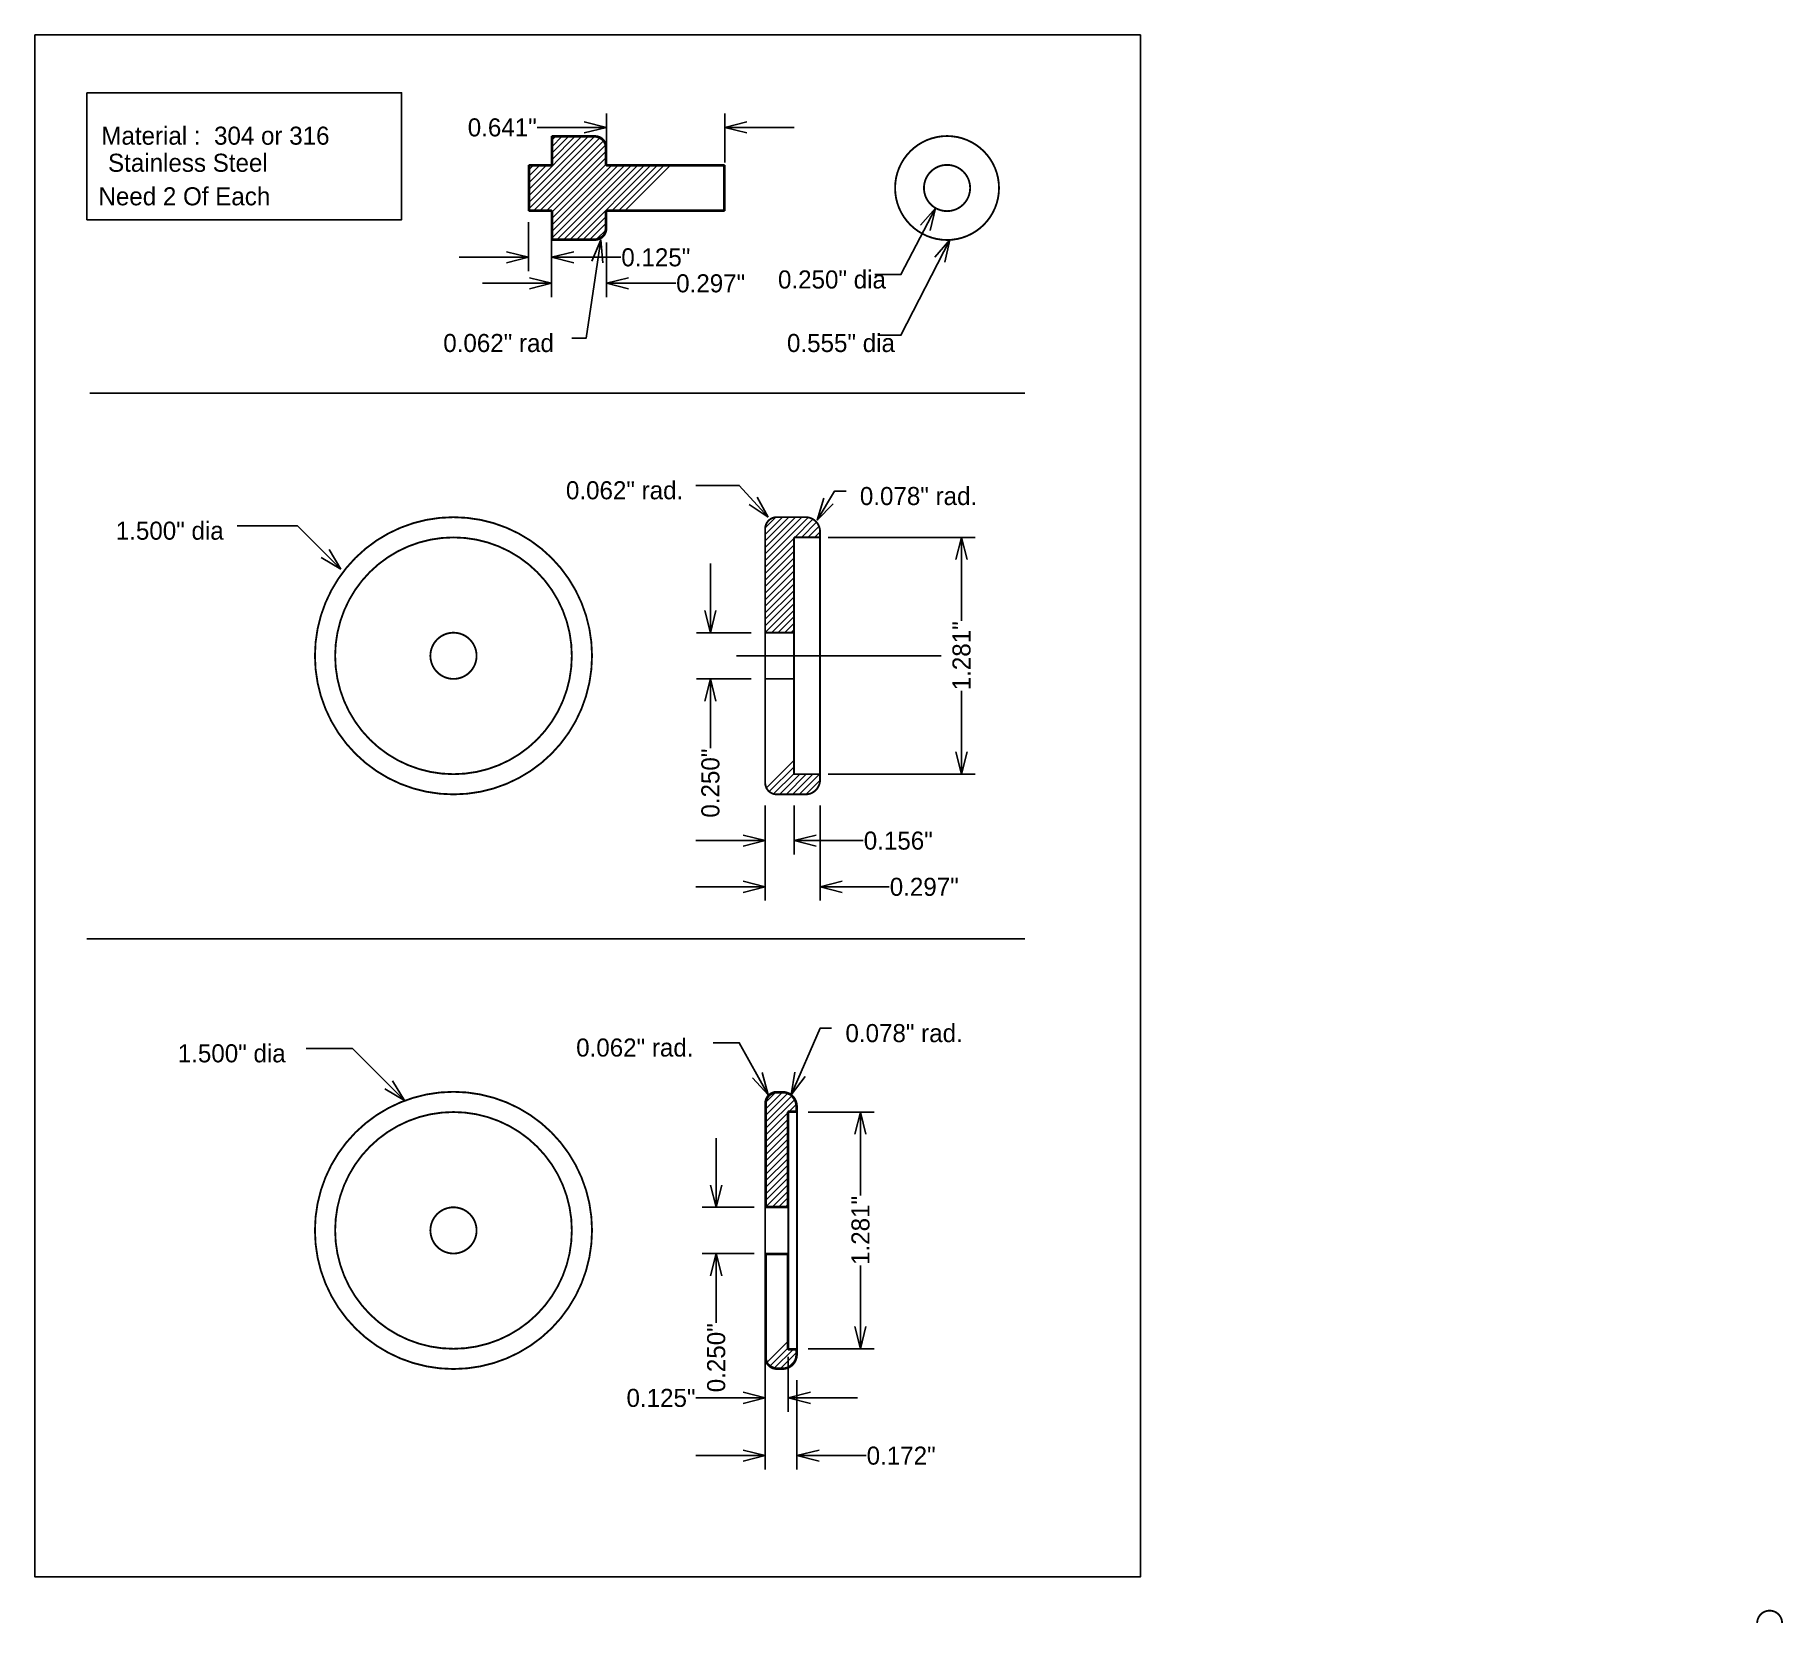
# Model space of a CAD drawing. Extents: x 6.1 to 72.1, y 39.6 to 86.4.
# Drawn here: x 34.17 to 43.64, y 76.78 to 85.38 of the extents above; entities that cross this region are included whole.
import ezdxf
from ezdxf.enums import TextEntityAlignment as Align

# ---------------------------------------------------------------- set-up
doc = ezdxf.new("R2010")
doc.units = 0
doc.layers.add('LAYER01', color=7, linetype='CONTINUOUS')

msp = doc.modelspace()

# ---------------------------------------------------------------- texts
at = {"layer": 'LAYER01', "color": 0}
for s, p in [('0.641"', (36.7015, 84.875)), ('0.125"', (37.5329, 84.1719)), ('0.297"', (37.8298, 84.0312)), ('0.156"', (38.8454, 81.0156)), ('0.297"', (38.986, 80.7656)), ('0.125"', (37.5609, 78)), ('0.172"', (38.861, 77.6875))]:
    msp.add_text(s, height=0.09775, dxfattribs=at).set_placement(p, align=Align.MIDDLE_CENTER)
for s, height, p in [('Material :  304 or 316', 0.097749, (34.5312, 84.879)), (' Stainless Steel', 0.097749, (34.5312, 84.7324)), ('Need 2 Of Each', 0.097749, (34.5156, 84.5509)), ('0.250" dia', 0.09775, (38.1943, 84.1009)), ('0.062" rad', 0.09775, (36.3823, 83.7571)), ('0.555" dia', 0.09775, (38.243, 83.7571)), ('0.062" rad.', 0.097749, (37.0463, 82.9602)), ('0.078" rad.', 0.097749, (38.6375, 82.929)), ('1.500" dia', 0.09775, (34.6094, 82.7415)), ('0.078" rad.', 0.097749, (38.5594, 80.0227)), ('1.500" dia', 0.09775, (34.945, 79.9134)), ('0.062" rad.', 0.097749, (37.1017, 79.9446))]:
    msp.add_text(s, height=height, dxfattribs=at).set_placement(p, align=Align.TOP_LEFT)
for s, p in [('1.281"', (39.1875, 82.0156)), ('0.250"', (37.8281, 81.3265)), ('1.281"', (38.6406, 78.9062)), ('0.250"', (37.8594, 78.2171))]:
    msp.add_text(s, height=0.09775, rotation=90, dxfattribs=at).set_placement(p, align=Align.MIDDLE_CENTER)

# ---------------------------------------------------------------- blocks, each defined once
blk = doc.blocks.new('OPENARROW')
at = {"layer": 'LAYER01', "color": 0, "linetype": 'CONTINUOUS'}
for q in [(2, 0.5), (2, -0.5)]:
    blk.add_line((0, 0), q, dxfattribs=at)

# ---------------------------------------------------------------- linework, layer by layer
at = {"layer": 'LAYER01', "color": 0, "linetype": 'CONTINUOUS'}
for p, q in [((37.2656, 84.685), (37.2656, 84.95)), ((37.9062, 84.685), (37.9062, 84.95)), ((36.8488, 84.4724), (37.1995, 84.8231)), ((36.8488, 84.5077), (37.1641, 84.8231)), ((36.8488, 84.5431), (37.1288, 84.8231)), ((36.8488, 84.437), (37.2288, 84.8171)), ((36.8739, 84.4269), (37.2483, 84.8012)), ((37.2656, 84.875), (36.8906, 84.875)), ((36.9738, 84.7035), (37.0934, 84.8231)), ((36.9738, 84.7388), (37.0581, 84.8231)), ((36.9738, 84.7742), (37.0227, 84.8231)), ((36.9738, 84.8095), (36.9874, 84.8231)), ((37.9062, 84.875), (38.2812, 84.875)), ((36.9093, 84.4269), (37.2595, 84.7771)), ((36.9447, 84.4269), (37.2606, 84.7428)), ((36.9738, 84.4206), (37.2606, 84.7075)), ((36.8488, 84.5785), (36.9372, 84.6669)), ((36.8488, 84.6138), (36.9018, 84.6669)), ((36.8488, 84.6492), (36.8665, 84.6669)), ((36.9738, 84.3853), (37.2606, 84.6721)), ((36.9738, 84.2792), (37.3614, 84.6669)), ((36.9738, 84.3145), (37.3261, 84.6669)), ((36.9738, 84.3499), (37.2907, 84.6669)), ((37.0005, 84.2706), (37.3968, 84.6669)), ((37.0359, 84.2706), (37.4321, 84.6669)), ((37.0712, 84.2706), (37.4675, 84.6669)), ((37.1066, 84.2706), (37.5029, 84.6669)), ((37.2982, 84.4269), (37.5382, 84.6669)), ((37.3336, 84.4269), (37.5736, 84.6669)), ((37.3689, 84.4269), (37.6089, 84.6669)), ((36.8438, 84.3619), (36.8438, 84.0969)), ((36.9688, 84.3619), (36.9688, 84.0969)), ((37.142, 84.2706), (37.2606, 84.3893)), ((37.1773, 84.2706), (37.2606, 84.3539)), ((37.2136, 84.2716), (37.2597, 84.3176)), ((36.9688, 84.2525), (36.9688, 83.9562)), ((37.2656, 84.2525), (37.2656, 83.9562)), ((36.8438, 84.1719), (36.4688, 84.1719)), ((36.9688, 84.1719), (37.3438, 84.1719)), ((36.9688, 84.0312), (36.5938, 84.0312)), ((37.2656, 84.0312), (37.6406, 84.0312)), ((34.4688, 83.4375), (39.5312, 83.4375)), ((38.125, 82.5667), (38.324, 82.7656)), ((38.125, 82.602), (38.2886, 82.7656)), ((38.125, 82.6374), (38.2533, 82.7656)), ((38.125, 82.6727), (38.2179, 82.7656)), ((38.125, 82.5313), (38.358, 82.7643)), ((38.1252, 82.7083), (38.1823, 82.7654)), ((38.2853, 82.6562), (38.3837, 82.7546)), ((38.3207, 82.6562), (38.4029, 82.7385)), ((38.356, 82.6562), (38.4163, 82.7165)), ((38.125, 82.496), (38.2812, 82.6522)), ((38.125, 82.4606), (38.2812, 82.6168)), ((38.3914, 82.6562), (38.4219, 82.6868)), ((38.4663, 82.6562), (39.2625, 82.6562)), ((39.1875, 82.6562), (39.1875, 82.2048)), ((38.125, 82.4252), (38.2812, 82.5815)), ((38.125, 82.3899), (38.2812, 82.5461)), ((37.8281, 82.1406), (37.8281, 82.5156)), ((38.125, 82.3545), (38.2812, 82.5108)), ((38.125, 82.3192), (38.2812, 82.4754)), ((38.125, 82.2838), (38.2812, 82.4401)), ((38.125, 82.2485), (38.2812, 82.4047)), ((38.125, 82.2131), (38.2812, 82.3694)), ((38.125, 82.1778), (38.2812, 82.334)), ((38.125, 82.1424), (38.2812, 82.2986)), ((38.1586, 82.1406), (38.2812, 82.2633)), ((38.0494, 82.1406), (37.7531, 82.1406)), ((38.1939, 82.1406), (38.2812, 82.2279)), ((38.2293, 82.1406), (38.2812, 82.1926)), ((38.2646, 82.1406), (38.2812, 82.1572)), ((37.9688, 82.0156), (39.0781, 82.0156)), ((38.125, 82.0156), (38.125, 81.8906)), ((38.0494, 81.8906), (37.7531, 81.8906)), ((37.8281, 81.8906), (37.8281, 81.5156)), ((39.1875, 81.375), (39.1875, 81.8265)), ((38.1315, 81.3004), (38.2812, 81.4501)), ((38.147, 81.2805), (38.2812, 81.4148)), ((38.17, 81.2681), (38.2812, 81.3794)), ((38.2028, 81.2656), (38.3122, 81.375)), ((38.2382, 81.2656), (38.3476, 81.375)), ((38.2735, 81.2656), (38.3829, 81.375)), ((38.3089, 81.2656), (38.4183, 81.375)), ((38.3442, 81.2656), (38.4219, 81.3433)), ((38.4663, 81.375), (39.2625, 81.375)), ((38.125, 81.2056), (38.125, 80.6906)), ((38.125, 81.2056), (38.125, 80.9406)), ((38.2812, 81.2056), (38.2812, 80.9406)), ((38.4219, 81.2056), (38.4219, 80.6906)), ((38.125, 81.0156), (37.75, 81.0156)), ((38.2812, 81.0156), (38.6562, 81.0156)), ((38.125, 80.7656), (37.75, 80.7656)), ((38.4219, 80.7656), (38.7969, 80.7656)), ((34.4531, 80.4844), (39.5312, 80.4844)), ((38.13, 79.5665), (38.2148, 79.6513)), ((38.13, 79.5311), (38.2452, 79.6463)), ((38.13, 79.4957), (38.2672, 79.6329)), ((38.13, 79.4604), (38.2829, 79.6133)), ((38.1307, 79.6025), (38.1788, 79.6506)), ((38.2568, 79.5519), (38.2914, 79.5864)), ((38.13, 79.425), (38.245, 79.54)), ((38.13, 79.3897), (38.245, 79.5047)), ((38.3569, 79.5469), (38.7156, 79.5469)), ((38.6406, 79.5469), (38.6406, 79.0954)), ((37.8594, 79.0312), (37.8594, 79.4062)), ((38.13, 79.3543), (38.245, 79.4693)), ((38.13, 79.319), (38.245, 79.434)), ((38.13, 79.2836), (38.245, 79.3986)), ((38.13, 79.2483), (38.245, 79.3633)), ((38.13, 79.2129), (38.245, 79.3279)), ((38.13, 79.1775), (38.245, 79.2925)), ((38.13, 79.1422), (38.245, 79.2572)), ((38.13, 79.1068), (38.245, 79.2218)), ((38.13, 79.0715), (38.245, 79.1865)), ((38.1301, 79.0362), (38.245, 79.1511)), ((38.1655, 79.0362), (38.245, 79.1158)), ((38.065, 79.0312), (37.7844, 79.0312)), ((38.2008, 79.0362), (38.245, 79.0804)), ((38.2362, 79.0362), (38.245, 79.0451)), ((38.065, 78.7812), (37.7844, 78.7812)), ((37.8594, 78.7812), (37.8594, 78.4062)), ((38.6406, 78.2656), (38.6406, 78.7171)), ((38.1359, 78.1935), (38.245, 78.3026)), ((38.1516, 78.1738), (38.245, 78.2672)), ((38.1756, 78.1625), (38.2737, 78.2606)), ((38.3569, 78.2656), (38.7156, 78.2656)), ((38.125, 78.2212), (38.125, 77.925)), ((38.2097, 78.1612), (38.2919, 78.2434)), ((38.25, 78.2212), (38.25, 77.925)), ((38.2543, 78.1705), (38.2827, 78.1988)), ((38.125, 78.0962), (38.125, 77.6125)), ((38.2969, 78.0962), (38.2969, 77.6125)), ((38.125, 78), (37.75, 78)), ((38.25, 78), (38.625, 78)), ((38.125, 77.6875), (37.75, 77.6875)), ((38.2969, 77.6875), (38.6719, 77.6875))]:
    msp.add_line(p, q, dxfattribs=at)
for points in [[(34.1719, 85.375), (40.1562, 85.375), (40.1562, 77.0312), (34.1719, 77.0312)], [(34.4531, 85.0625), (36.1562, 85.0625), (36.1562, 84.375), (34.4531, 84.375)]]:
    msp.add_lwpolyline(points, close=True, dxfattribs=at)
for points in [[(37.9012, 84.6669), (37.2656, 84.6669), (37.2656, 84.6719), (37.2606, 84.6719), (37.2606, 84.7656, 0.414214), (37.2031, 84.8231), (36.9738, 84.8231), (36.9738, 84.6719), (36.9688, 84.6719), (36.9688, 84.6669), (36.8488, 84.6669), (36.8488, 84.4269), (36.9688, 84.4269), (36.9688, 84.4219), (36.9738, 84.4219), (36.9738, 84.2706), (37.2031, 84.2706, 0.414214), (37.2606, 84.3281), (37.2606, 84.4219), (37.2656, 84.4219), (37.2656, 84.4269), (37.9012, 84.4269)], [(38.2812, 82.6562), (38.4219, 82.6562), (38.4219, 82.6875, 0.414214), (38.3438, 82.7656), (38.1875, 82.7656, 0.414214), (38.125, 82.7031), (38.125, 82.1406), (38.2812, 82.1406)], [(38.2812, 81.8906), (38.125, 81.8906), (38.125, 81.3281, 0.414214), (38.1875, 81.2656), (38.3438, 81.2656, 0.414214), (38.4219, 81.3438), (38.4219, 81.375), (38.2812, 81.375)], [(38.245, 79.5469), (38.25, 79.5469), (38.25, 79.5519), (38.2919, 79.5519), (38.2919, 79.5781, 0.414214), (38.2188, 79.6513), (38.1875, 79.6513, 0.414214), (38.13, 79.5938), (38.13, 79.0362), (38.245, 79.0362)], [(38.245, 78.7763), (38.13, 78.7763), (38.13, 78.2188, 0.414214), (38.1875, 78.1612), (38.2188, 78.1612, 0.414214), (38.2919, 78.2344), (38.2919, 78.2606), (38.25, 78.2606), (38.25, 78.2656), (38.245, 78.2656)]]:
    msp.add_lwpolyline(points, format="xyb", close=True, dxfattribs=at)
at = {"layer": 'LAYER01', "color": 0, "linetype": 'CONTINUOUS', "const_width": 0.01}
for points in [[(36.9688, 84.8281), (36.9688, 84.6719)], [(37.2031, 84.8281), (36.9688, 84.8281)], [(37.2656, 84.6719), (37.2656, 84.7656)], [(36.8438, 84.6719), (36.8438, 84.4219)], [(36.9688, 84.6719), (36.8438, 84.6719)], [(37.9062, 84.6719), (37.2656, 84.6719)], [(37.9062, 84.4219), (37.9062, 84.6719)], [(36.8438, 84.4219), (36.9688, 84.4219)], [(36.9688, 84.2656), (36.9688, 84.4219)], [(37.2656, 84.3281), (37.2656, 84.4219)], [(37.2656, 84.4219), (37.9062, 84.4219)], [(36.9688, 84.2656), (37.2031, 84.2656)], [(38.125, 82.7031), (38.125, 81.3281)], [(38.1875, 82.7656), (38.3438, 82.7656)], [(38.2812, 82.6562), (38.2812, 81.375)], [(38.4219, 82.6562), (38.2812, 82.6562)], [(38.4219, 81.3438), (38.4219, 82.6875)], [(38.125, 82.1406), (38.2812, 82.1406)], [(38.125, 81.8906), (38.2812, 81.8906)], [(38.4219, 81.375), (38.2812, 81.375)], [(38.1875, 81.2656), (38.3438, 81.2656)], [(38.125, 79.5938), (38.125, 78.375)], [(38.125, 79.5938), (38.125, 78.2188)], [(38.1875, 79.6562), (38.2188, 79.6562)], [(38.2969, 79.5469), (38.25, 79.5469)], [(38.25, 79.5469), (38.25, 78.2656)], [(38.2969, 79.5781), (38.2969, 79.5469)], [(38.2969, 79.5469), (38.2969, 78.2344)], [(38.125, 79.0312), (38.25, 79.0312)], [(38.125, 78.7812), (38.25, 78.7812)], [(38.25, 78.2656), (38.2969, 78.2656)], [(38.1875, 78.1562), (38.2188, 78.1562)]]:
    msp.add_lwpolyline(points, dxfattribs=at)
for points in [[(37.2656, 84.7656, 0.414214), (37.2031, 84.8281, 0.414214)], [(39.3906, 84.5469, 1), (38.8281, 84.5469, 1), (39.3906, 84.5469, 1)], [(39.2344, 84.5469, 1), (38.9844, 84.5469, 1), (39.2344, 84.5469, 1)], [(37.2031, 84.2656, 0.414214), (37.2656, 84.3281, 0.414214)], [(37.1875, 82.0156, 1), (35.6875, 82.0156, 1), (37.1875, 82.0156, 1)], [(38.1875, 82.7656, 0.414214), (38.125, 82.7031, 0.414214)], [(38.4219, 82.6875, 0.414214), (38.3438, 82.7656, 0.414214)], [(37.0781, 82.0156, 1), (35.7969, 82.0156, 1), (37.0781, 82.0156, 1)], [(36.5625, 82.0156, 1), (36.3125, 82.0156, 1), (36.5625, 82.0156, 1)], [(38.125, 81.3281, 0.414214), (38.1875, 81.2656, 0.414214)], [(38.3438, 81.2656, 0.414214), (38.4219, 81.3438, 0.414214)], [(37.1875, 78.9062, 1), (35.6875, 78.9062, 1), (37.1875, 78.9062, 1)], [(38.1875, 79.6562, 0.414214), (38.125, 79.5938, 0.414214)], [(38.2969, 79.5781, 0.414214), (38.2188, 79.6562, 0.414214)], [(37.0781, 78.9062, 1), (35.7969, 78.9062, 1), (37.0781, 78.9062, 1)], [(36.5625, 78.9062, 1), (36.3125, 78.9062, 1), (36.5625, 78.9062, 1)], [(38.125, 78.2188, 0.414214), (38.1875, 78.1562, 0.414214)], [(38.2188, 78.1562, 0.414214), (38.2969, 78.2344, 0.414214)], [(43.63, 76.7812, 1), (43.495, 76.7812, 1)]]:
    msp.add_lwpolyline(points, format="xyb", dxfattribs=at)
at = {"layer": 'LAYER01', "color": 0, "linetype": 'CONTINUOUS'}
for points in [[(39.0469, 84.4375), (38.8594, 84.0781), (38.7188, 84.0781)], [(37.2344, 84.2656), (37.1562, 83.7344), (37.0781, 83.7344)], [(39.125, 84.2656), (38.8594, 83.75), (38.7344, 83.75)], [(38.1406, 82.7656), (37.9844, 82.9375), (37.75, 82.9375)], [(38.4062, 82.75), (38.5, 82.9062), (38.5625, 82.9062)], [(35.8281, 82.4844), (35.5938, 82.7188), (35.2656, 82.7188)], [(38.2656, 79.6406), (38.4219, 80), (38.4844, 80)], [(36.1719, 79.6094), (35.8906, 79.8906), (35.6406, 79.8906)], [(38.1406, 79.6406), (37.9844, 79.9219), (37.8438, 79.9219)]]:
    msp.add_lwpolyline(points, dxfattribs=at)

# ---------------------------------------------------------------- block references
at = {"layer": 'LAYER01', "color": 0, "xscale": 0.06, "yscale": 0.06}
for p, rotation in [((37.2656, 84.875), 180), ((39.0469, 84.4375), 242.44718842328), ((37.2344, 84.2656), 261.63411387597), ((39.125, 84.2656), 242.74467162506), ((36.8438, 84.1719), 180), ((36.9688, 84.0312), 180), ((38.1406, 82.7656), 132.2736890061), ((38.4062, 82.75), 59.036243467929), ((39.1875, 82.6562), 270), ((35.8281, 82.4844), 135), ((37.8281, 82.1406), 90), ((37.8281, 81.8906), 270), ((39.1875, 81.375), 90), ((38.125, 81.0156), 180), ((38.125, 80.7656), 180), ((36.1719, 79.6094), 135), ((38.1406, 79.6406), 119.05460409908), ((38.2656, 79.6406), 66.501434324048), ((38.6406, 79.5469), 270), ((37.8594, 79.0312), 90), ((37.8594, 78.7812), 270), ((38.6406, 78.2656), 90), ((38.125, 78), 180), ((38.125, 77.6875), 180)]:
    msp.add_blockref('OPENARROW', p, dxfattribs=dict(at, rotation=rotation))
for p in [(37.9062, 84.875), (36.9688, 84.1719), (37.2656, 84.0312), (38.2812, 81.0156), (38.4219, 80.7656), (38.25, 78), (38.2969, 77.6875)]:
    msp.add_blockref('OPENARROW', p, dxfattribs=at)

msp.set_redraw_order([(e.dxf.handle, doc.entitydb.next_handle()) for e in msp.query("TEXT MTEXT ATTDEF DIMENSION ARC_DIMENSION")])  # texts and dimensions are drawn at this point

doc.saveas('drawing.dxf')
